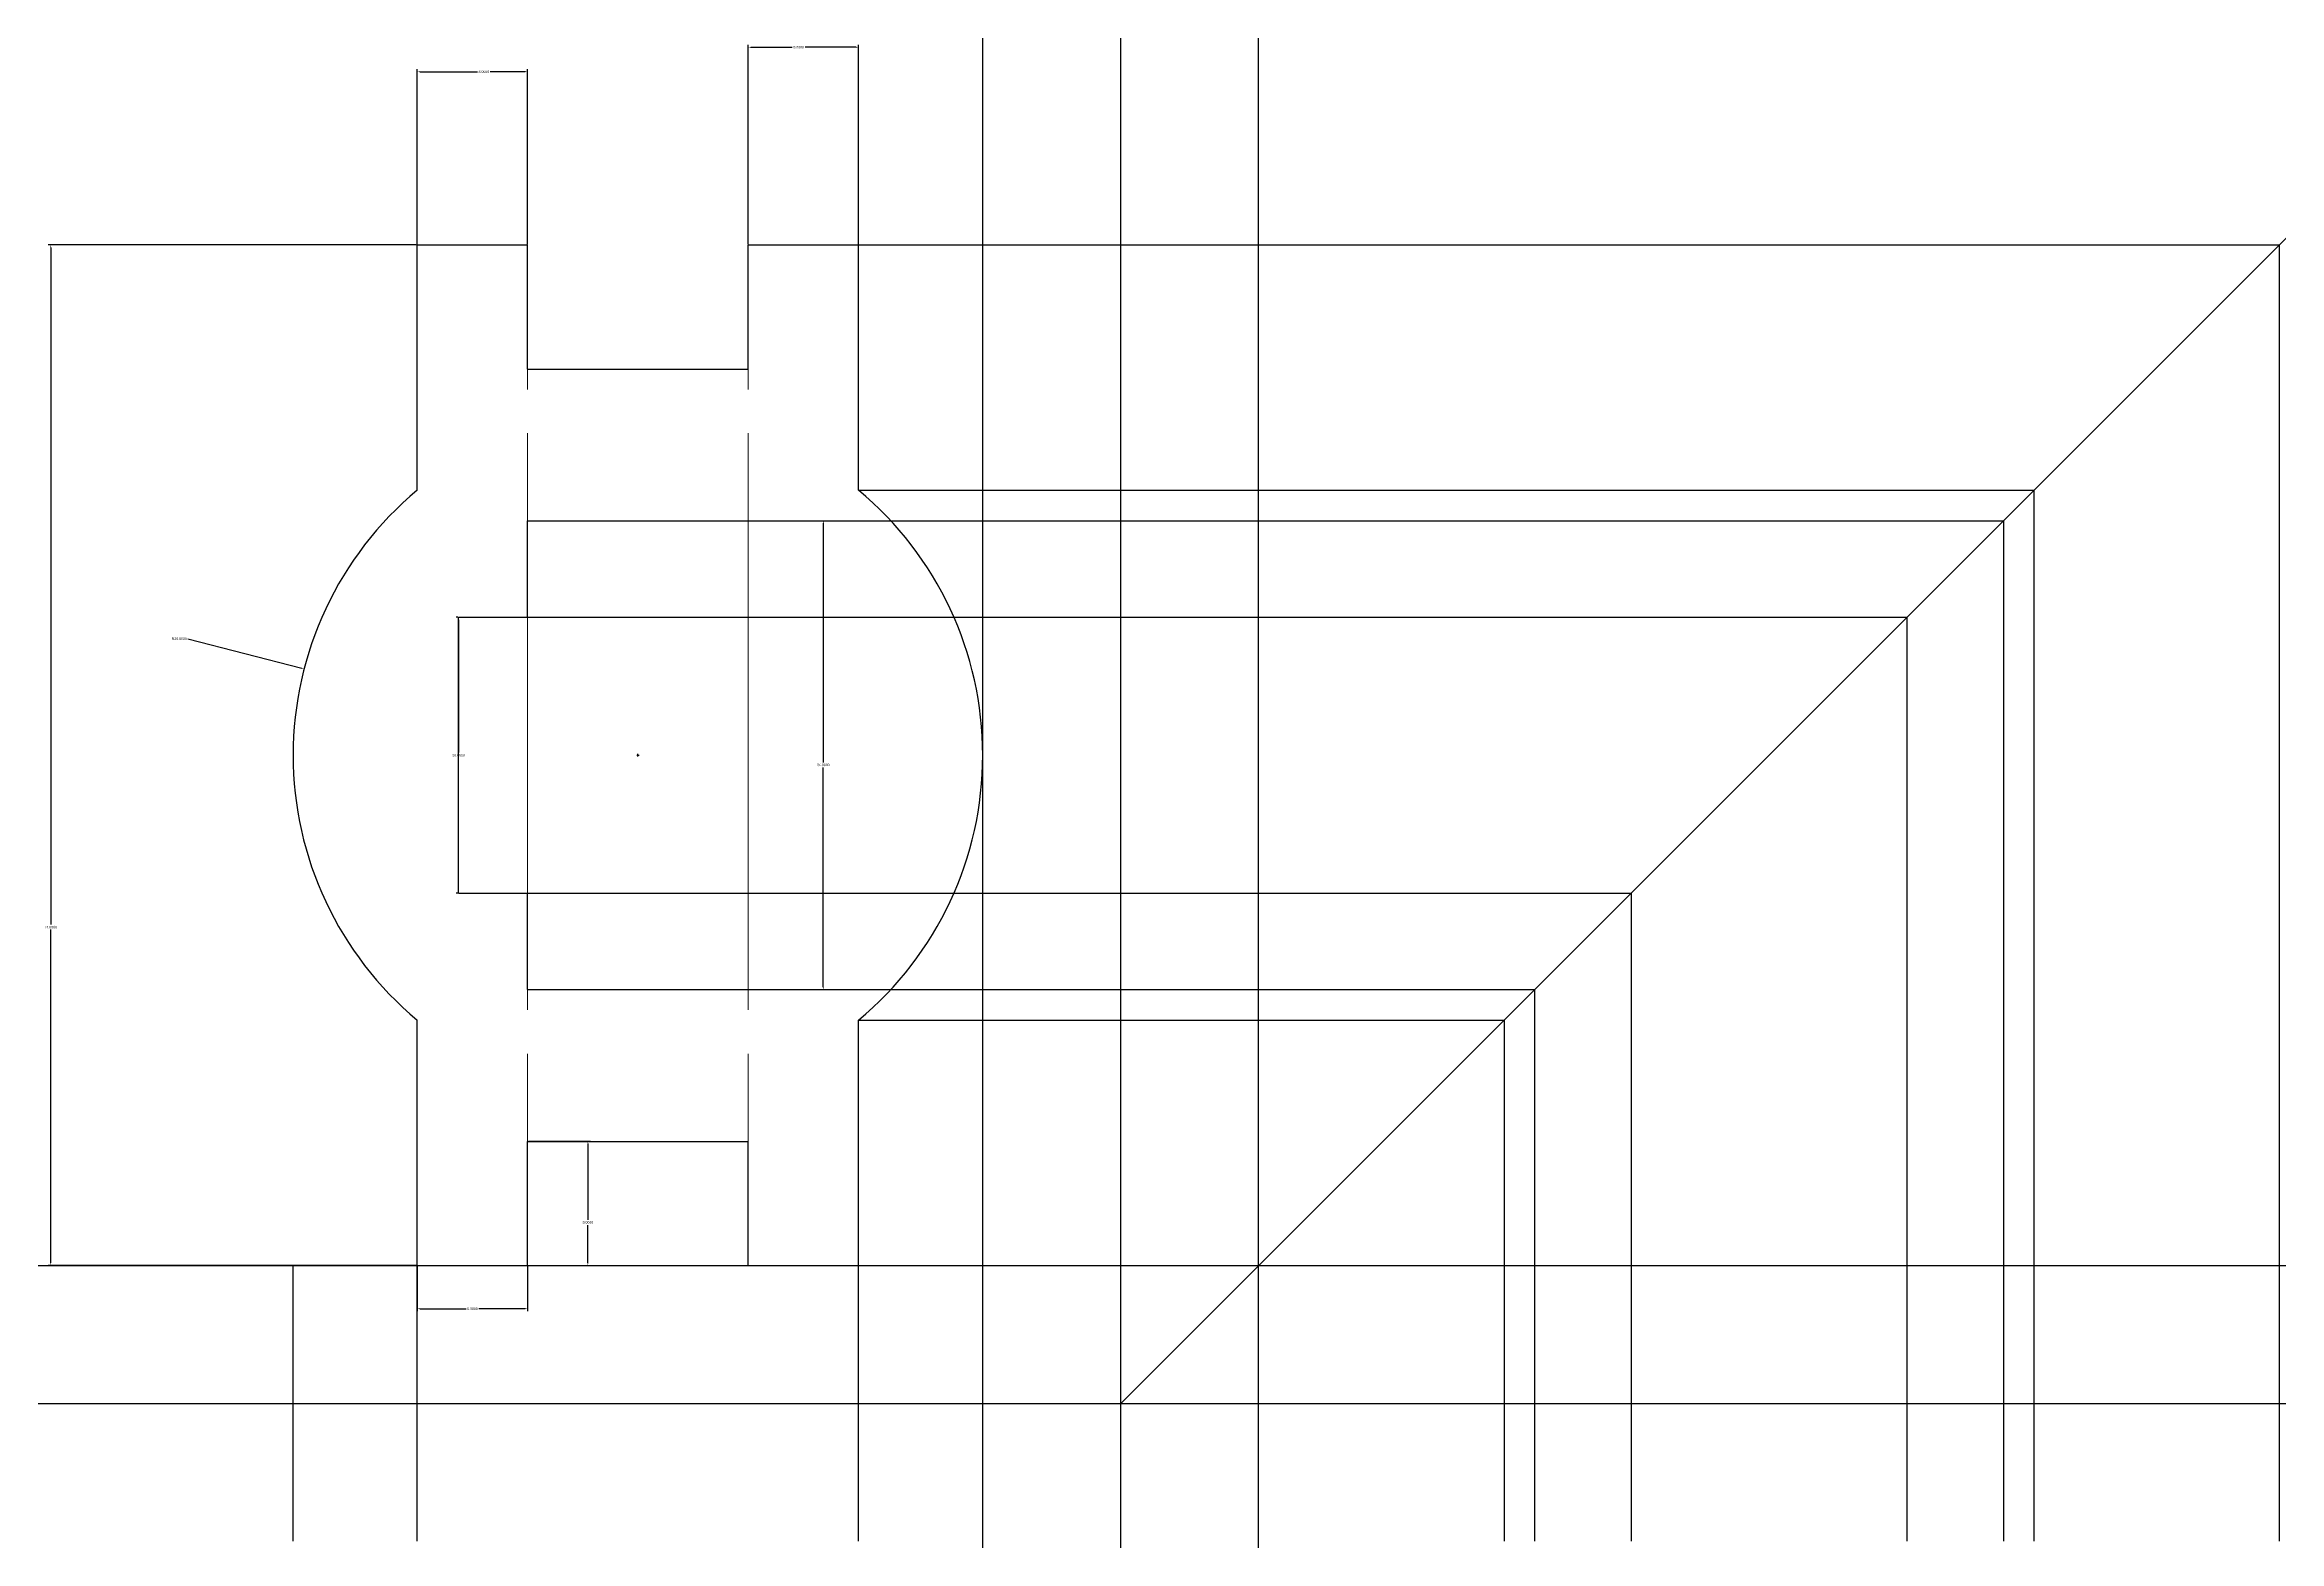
# Model space of a CAD drawing. Header units: millimetres. Extents: x 1469 to 7799, y 1414 to 1806.
# Drawn here: x 6161.9 to 6323.9, y 1600 to 1708.6 of the extents above; entities that cross this region are included whole.
import ezdxf

# ---------------------------------------------------------------- set-up
doc = ezdxf.new("R2010")
doc.units = ezdxf.units.MM
doc.linetypes.add('HIDDEN', pattern=[9.525, 6.35, -3.175])
doc.layers.add('dimension', color=210, linetype='Continuous', lineweight=15)
doc.layers.add('hidden line', color=40, linetype='HIDDEN', lineweight=20)
doc.layers.add('drawing', color=7, linetype='Continuous')
doc.layers.add('porjection line', color=130, linetype='Continuous', transparency=0.8)
doc.layers.add('ref line', color=10, linetype='Continuous', transparency=0.8)
doc.styles.get("Standard").update_dxf_attribs({"font": 'arial.ttf'})
doc.dimstyles.get("Standard").update_dxf_attribs({"dimtxt": 0.18, "dimasz": 0.18, "dimexe": 0.18, "dimexo": 0.0625, "dimgap": 0.09, "dimtad": 0, "dimtih": 1, "dimtoh": 1, "dimdec": 4, "dimzin": 0, "dimdsep": 46, "dimtxsty": 'Standard', "dimcen": 0.09, "dimadec": 0, "dimazin": 0, "dimtfac": 1, "dimtdec": 4, "dimtofl": 0, "dimtmove": 0, "dimatfit": 3, "dimfxl": 1, "dimtolj": 1, "dimtzin": 0, "dimarcsym": 0})

# ---------------------------------------------------------------- blocks, each defined once
blk = doc.blocks.new('*D304')
at = {"layer": 'Defpoints', "color": 0, "transparency": 16777216}
for p in [(6188.94, 1694.05), (6162.37, 1620.05), (6188.94, 1620.05)]:
    blk.add_point(p, dxfattribs=at)
at = {"layer": 'dimension', "color": 0, "lineweight": -2, "transparency": 16777216}
for p, q in [((6188.88, 1694.05), (6162.19, 1694.05)), ((6162.37, 1693.87), (6162.37, 1644.76)), ((6162.37, 1620.23), (6162.37, 1644.4)), ((6188.88, 1620.05), (6162.19, 1620.05))]:
    blk.add_line(p, q, dxfattribs=at)
at = {"layer": 'dimension', "color": 0, "transparency": 16777216}
for points in [[(6162.34, 1693.87), (6162.4, 1693.87), (6162.37, 1694.05)], [(6162.34, 1620.23), (6162.4, 1620.23), (6162.37, 1620.05)]]:
    blk.add_solid(points, dxfattribs=at)
at = {"layer": 'dimension', "color": 0, "transparency": 16777216, "insert": (6162.37, 1644.58), "char_height": 0.18, "attachment_point": 5}
blk.add_mtext('\\A1;74.0000', dxfattribs=at)
blk = doc.blocks.new('*D307')
at = {"layer": 'Defpoints', "color": 0, "transparency": 16777216}
for p in [(6191.94, 1667.05), (6191.94, 1647.05), (6191.94, 1647.05)]:
    blk.add_point(p, dxfattribs=at)
at = {"layer": 'dimension', "color": 0, "lineweight": -2, "transparency": 16777216}
for p, q in [((6191.88, 1667.05), (6191.76, 1667.05)), ((6191.94, 1666.87), (6191.94, 1657.23)), ((6191.94, 1647.23), (6191.94, 1656.86)), ((6191.88, 1647.05), (6191.76, 1647.05))]:
    blk.add_line(p, q, dxfattribs=at)
at = {"layer": 'dimension', "color": 0, "transparency": 16777216}
for points in [[(6191.91, 1666.87), (6191.97, 1666.87), (6191.94, 1667.05)], [(6191.91, 1647.23), (6191.97, 1647.23), (6191.94, 1647.05)]]:
    blk.add_solid(points, dxfattribs=at)
at = {"layer": 'dimension', "color": 0, "transparency": 16777216, "insert": (6191.94, 1657.05), "char_height": 0.18, "attachment_point": 5}
blk.add_mtext('\\A1;20.0000', dxfattribs=at)
blk = doc.blocks.new('*D308')
at = {"layer": 'Defpoints', "color": 0, "transparency": 16777216}
for p in [(6212.94, 1674.05), (6212.94, 1640.05), (6218.38, 1640.05)]:
    blk.add_point(p, dxfattribs=at)
at = {"layer": 'dimension', "color": 0, "lineweight": -2, "transparency": 16777216}
for p, q in [((6213, 1674.05), (6218.56, 1674.05)), ((6218.38, 1673.87), (6218.38, 1656.52)), ((6218.38, 1640.23), (6218.38, 1656.16)), ((6213, 1640.05), (6218.56, 1640.05))]:
    blk.add_line(p, q, dxfattribs=at)
at = {"layer": 'dimension', "color": 0, "transparency": 16777216}
for points in [[(6218.35, 1673.87), (6218.41, 1673.87), (6218.38, 1674.05)], [(6218.35, 1640.23), (6218.41, 1640.23), (6218.38, 1640.05)]]:
    blk.add_solid(points, dxfattribs=at)
at = {"layer": 'dimension', "color": 0, "transparency": 16777216, "insert": (6218.38, 1656.34), "char_height": 0.18, "attachment_point": 5}
blk.add_mtext('\\A1;34.0000', dxfattribs=at)
blk = doc.blocks.new('*D313')
at = {"layer": 'Defpoints', "color": 0, "transparency": 16777216}
for p in [(6180.74, 1663.31), (6204.94, 1657.05)]:
    blk.add_point(p, dxfattribs=at)
at = {"layer": 'dimension', "color": 0, "lineweight": -2, "transparency": 16777216}
for p, q in [((6172.31, 1665.49), (6180.56, 1663.35)), ((6204.85, 1657.05), (6205.03, 1657.05)), ((6204.94, 1656.96), (6204.94, 1657.14))]:
    blk.add_line(p, q, dxfattribs=at)
at = {"layer": 'dimension', "color": 0, "transparency": 16777216}
blk.add_solid([(6180.57, 1663.38), (6180.55, 1663.32), (6180.74, 1663.31)], dxfattribs=at)
at = {"layer": 'dimension', "color": 0, "transparency": 16777216, "insert": (6171.69, 1665.49), "char_height": 0.18, "attachment_point": 5}
blk.add_mtext('\\A1;R25.0000', dxfattribs=at)
blk = doc.blocks.new('*D314')
at = {"layer": 'Defpoints', "color": 0, "transparency": 16777216}
for p in [(6196.94, 1629.05), (6196.94, 1620.05), (6201.31, 1620.05)]:
    blk.add_point(p, dxfattribs=at)
at = {"layer": 'dimension', "color": 0, "lineweight": -2, "transparency": 16777216}
for p, q in [((6197, 1629.05), (6201.49, 1629.05)), ((6201.31, 1628.87), (6201.31, 1623.35)), ((6201.31, 1620.23), (6201.31, 1622.98)), ((6197, 1620.05), (6201.49, 1620.05))]:
    blk.add_line(p, q, dxfattribs=at)
at = {"layer": 'dimension', "color": 0, "transparency": 16777216}
for points in [[(6201.28, 1628.87), (6201.34, 1628.87), (6201.31, 1629.05)], [(6201.28, 1620.23), (6201.34, 1620.23), (6201.31, 1620.05)]]:
    blk.add_solid(points, dxfattribs=at)
at = {"layer": 'dimension', "color": 0, "transparency": 16777216, "insert": (6201.31, 1623.17), "char_height": 0.18, "attachment_point": 5}
blk.add_mtext('\\A1;9.0000', dxfattribs=at)
blk = doc.blocks.new('*D224')
at = {"layer": 'Defpoints', "color": 0, "transparency": 16777216}
for p in [(6188.94, 1620.05), (6196.94, 1620.05), (6196.94, 1616.91)]:
    blk.add_point(p, dxfattribs=at)
at = {"layer": 'dimension', "color": 0, "lineweight": -2, "transparency": 16777216}
for p, q in [((6188.94, 1619.98), (6188.94, 1616.73)), ((6196.94, 1619.98), (6196.94, 1616.73)), ((6189.12, 1616.91), (6192.48, 1616.91)), ((6196.76, 1616.91), (6193.4, 1616.91))]:
    blk.add_line(p, q, dxfattribs=at)
at = {"layer": 'dimension', "color": 0, "transparency": 16777216}
for points in [[(6189.12, 1616.94), (6189.12, 1616.88), (6188.94, 1616.91)], [(6196.76, 1616.94), (6196.76, 1616.88), (6196.94, 1616.91)]]:
    blk.add_solid(points, dxfattribs=at)
at = {"layer": 'dimension', "color": 0, "transparency": 16777216, "insert": (6192.94, 1616.91), "char_height": 0.18, "attachment_point": 5}
blk.add_mtext('\\A1;8.0000', dxfattribs=at)
blk = doc.blocks.new('*D305')
at = {"layer": 'Defpoints', "color": 0, "transparency": 16777216}
for p in [(6196.94, 1706.6), (6188.94, 1694.05), (6196.94, 1694.05)]:
    blk.add_point(p, dxfattribs=at)
at = {"layer": 'dimension', "color": 0, "lineweight": -2, "transparency": 16777216}
for p, q in [((6188.94, 1694.11), (6188.94, 1706.78)), ((6189.12, 1706.6), (6193.3, 1706.6)), ((6196.76, 1706.6), (6194.23, 1706.6)), ((6196.94, 1694.11), (6196.94, 1706.78))]:
    blk.add_line(p, q, dxfattribs=at)
at = {"layer": 'dimension', "color": 0, "transparency": 16777216}
for points in [[(6189.12, 1706.63), (6189.12, 1706.57), (6188.94, 1706.6)], [(6196.76, 1706.63), (6196.76, 1706.57), (6196.94, 1706.6)]]:
    blk.add_solid(points, dxfattribs=at)
at = {"layer": 'dimension', "color": 0, "transparency": 16777216, "insert": (6193.77, 1706.6), "char_height": 0.18, "attachment_point": 5}
blk.add_mtext('\\A1;8.0000', dxfattribs=at)
blk = doc.blocks.new('*D306')
at = {"layer": 'Defpoints', "color": 0, "transparency": 16777216}
for p in [(6220.94, 1708.38), (6212.94, 1694.05), (6220.94, 1694.05)]:
    blk.add_point(p, dxfattribs=at)
at = {"layer": 'dimension', "color": 0, "lineweight": -2, "transparency": 16777216}
for p, q in [((6212.94, 1694.11), (6212.94, 1708.56)), ((6213.12, 1708.38), (6216.13, 1708.38)), ((6220.76, 1708.38), (6217.06, 1708.38)), ((6220.94, 1694.11), (6220.94, 1708.56))]:
    blk.add_line(p, q, dxfattribs=at)
at = {"layer": 'dimension', "color": 0, "transparency": 16777216}
for points in [[(6213.12, 1708.41), (6213.12, 1708.35), (6212.94, 1708.38)], [(6220.76, 1708.41), (6220.76, 1708.35), (6220.94, 1708.38)]]:
    blk.add_solid(points, dxfattribs=at)
at = {"layer": 'dimension', "color": 0, "transparency": 16777216, "insert": (6216.6, 1708.38), "char_height": 0.18, "attachment_point": 5}
blk.add_mtext('\\A1;8.0000', dxfattribs=at)

msp = doc.modelspace()

# ---------------------------------------------------------------- linework, layer by layer
at = {"layer": 'dimension'}
for p, q in [((6212.93941, 1640.04556), (6212.93941, 1674.04556)), ((6196.93941, 1667.04556), (6196.93941, 1647.04556))]:
    msp.add_line(p, q, dxfattribs=at)
at = {"layer": 'drawing'}
for p, q in [((6188.93941, 1676.25493), (6188.93941, 1694.04556)), ((6188.93941, 1694.04556), (6196.93941, 1694.04556)), ((6196.93941, 1685.04556), (6196.93941, 1694.04556)), ((6212.93941, 1694.04556), (6220.93941, 1694.04556)), ((6212.93941, 1685.04556), (6212.93941, 1694.04556)), ((6220.93941, 1676.25493), (6220.93941, 1694.04556)), ((6196.93941, 1685.04556), (6212.93941, 1685.04556)), ((6196.93941, 1674.04556), (6212.93941, 1674.04556)), ((6196.93941, 1667.04556), (6196.93941, 1674.04556)), ((6191.93941, 1667.04556), (6196.93941, 1667.04556)), ((6191.93941, 1647.04556), (6191.93941, 1667.04556)), ((6191.93941, 1647.04556), (6196.93941, 1647.04556)), ((6196.93941, 1640.04556), (6196.93941, 1647.04556)), ((6196.93941, 1640.04556), (6212.93941, 1640.04556)), ((6188.93941, 1620.04556), (6188.93941, 1637.83619)), ((6220.93941, 1620.04556), (6220.93941, 1637.83619)), ((6196.93941, 1629.04556), (6212.93941, 1629.04556)), ((6196.93941, 1620.04556), (6196.93941, 1629.04556)), ((6212.93941, 1620.04556), (6212.93941, 1629.04556)), ((6188.93941, 1620.04556), (6196.93941, 1620.04556)), ((6212.93941, 1620.04556), (6220.93941, 1620.04556))]:
    msp.add_line(p, q, dxfattribs=at)
for start, end in [(129.7918195, 230.2081805), (309.7918195, 50.2081805)]:
    msp.add_arc((6204.93941, 1657.04556), 25, start, end, dxfattribs=at)
at = {"layer": 'hidden line'}
for p, q in [((6196.93941, 1674.04556), (6196.93941, 1685.04556)), ((6212.93941, 1674.04556), (6212.93941, 1685.04556)), ((6196.93941, 1629.04556), (6196.93941, 1640.04556)), ((6212.93941, 1629.04556), (6212.93941, 1640.04556))]:
    msp.add_line(p, q, dxfattribs=at)
at = {"layer": 'porjection line'}
for p, direction in [((6229.93941, 1610.04556), (0, 1)), ((6239.93941, 1610.04556), (0, 1)), ((6249.93941, 1610.04556), (0, 1)), ((1567.67266, 1620.04556), (1, 0)), ((1567.67266, 1610.04556), (1, 0))]:
    msp.add_xline(p, direction, dxfattribs=at)
msp.add_ray((6239.93941, 1610.04556), (0.707106781, 0.707106781), dxfattribs=at)
at = {"layer": 'ref line'}
for p, q in [((6220.93941, 1694.04556), (6323.93941, 1694.04556)), ((6323.93941, 1694.04556), (6323.93941, 1600.04556)), ((6220.93941, 1676.25493), (6306.14878, 1676.25493)), ((6306.14878, 1676.25493), (6306.14878, 1600.04556)), ((6212.93941, 1674.04556), (6303.93941, 1674.04556)), ((6303.93941, 1674.04556), (6303.93941, 1600.04556)), ((6196.93941, 1667.04556), (6296.93941, 1667.04556)), ((6296.93941, 1667.04556), (6296.93941, 1600.04556)), ((6196.93941, 1647.04556), (6276.93941, 1647.04556)), ((6276.93941, 1647.04556), (6276.93941, 1600.04556)), ((6212.93941, 1640.04556), (6269.93941, 1640.04556)), ((6269.93941, 1640.04556), (6269.93941, 1600.04556)), ((6220.93941, 1637.83619), (6267.73003, 1637.83619)), ((6267.73003, 1637.83619), (6267.73003, 1600.04556)), ((6179.93941, 1600.04556), (6179.93941, 1620.04556)), ((6188.93941, 1600.04556), (6188.93941, 1620.04556)), ((6220.93941, 1600.04556), (6220.93941, 1620.04556))]:
    msp.add_line(p, q, dxfattribs=at)

# ---------------------------------------------------------------- dimensions: what is measured, and where the dimension line sits
at = {"layer": 'dimension'}
for base, p1, p2, picture, middle in [((6220.93941, 1708.38375), (6212.93941, 1694.04556), (6220.93941, 1694.04556), '*D306', (6216.59754, 1708.38375)), ((6196.93941, 1706.6015), (6188.93941, 1694.04556), (6196.93941, 1694.04556), '*D305', (6193.76584, 1706.6015)), ((6196.93941, 1616.91241), (6188.93941, 1620.04556), (6196.93941, 1620.04556), '*D224', (6192.93941, 1616.91241))]:
    dim = msp.add_linear_dim(base=base, p1=p1, p2=p2, dimstyle='Standard', dxfattribs=at)
    dim.commit()
    dim.dimension.update_dxf_attribs({"geometry": picture, "text_midpoint": middle, "dimtype": 160})
for base, p1, p2, picture, middle in [((6162.37224, 1620.04556), (6188.93941, 1694.04556), (6188.93941, 1620.04556), '*D304', (6162.37224, 1644.5792)), ((6218.38126, 1640.04556), (6212.93941, 1674.04556), (6212.93941, 1640.04556), '*D308', (6218.38126, 1656.34205)), ((6191.93941, 1647.04556), (6191.93941, 1667.04556), (6191.93941, 1647.04556), '*D307', (6191.93941, 1657.04556)), ((6201.3081, 1620.04556), (6196.93941, 1629.04556), (6196.93941, 1620.04556), '*D314', (6201.3081, 1623.16548))]:
    dim = msp.add_linear_dim(base=base, p1=p1, p2=p2, angle=90, dimstyle='Standard', dxfattribs=at)
    dim.commit()
    dim.dimension.update_dxf_attribs({"geometry": picture, "text_midpoint": middle, "dimtype": 160})
dim = msp.add_radius_dim(center=(6204.93941, 1657.04556), mpoint=(6180.73653, 1663.30821), dimstyle='Standard', dxfattribs=at)
dim.commit()
dim.dimension.update_dxf_attribs({"geometry": '*D313', "text_midpoint": (6172.309, 1665.48889), "dimtype": 164})

doc.saveas('drawing.dxf')
